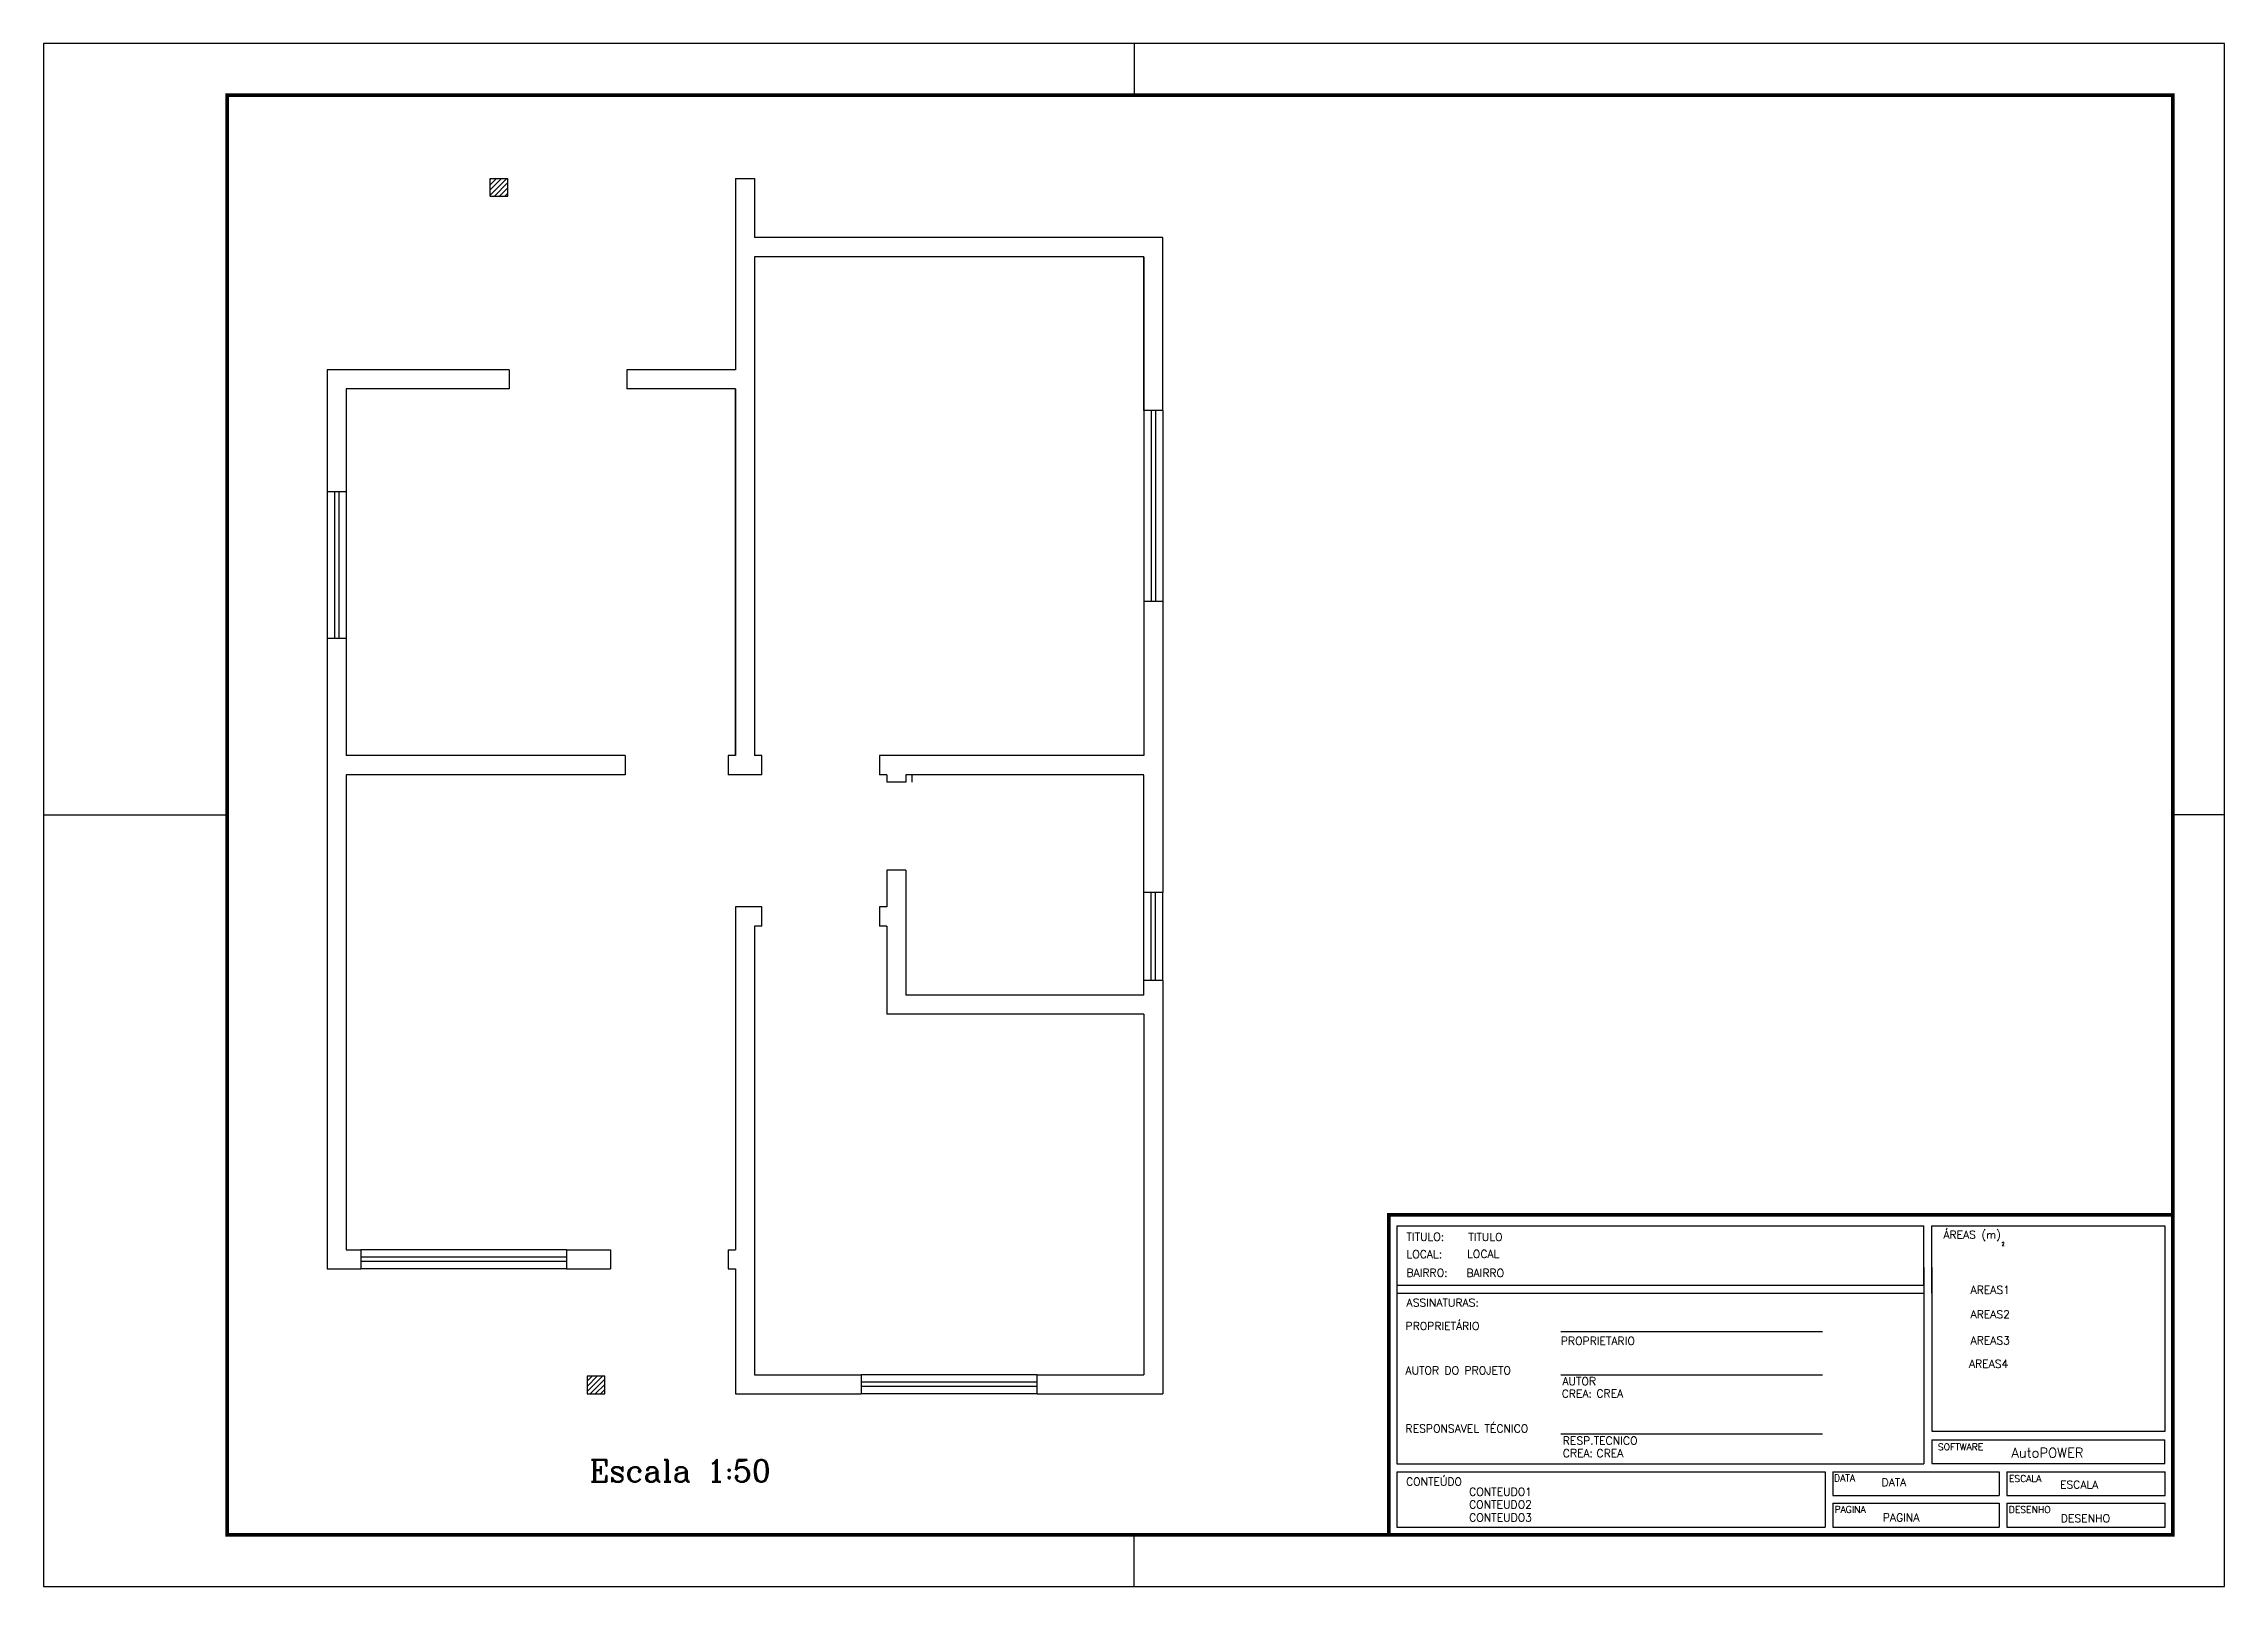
# Model space of a CAD drawing. Extents: x 374.2 to 444.1, y -26.3 to 30.2.
# Drawn here: x 390 to 390.297, y 30 to 30.21 of the extents above; entities that cross this region are included whole.
import ezdxf

# ---------------------------------------------------------------- set-up
doc = ezdxf.new("R2010")
doc.units = 0
doc.header["$LTSCALE"] = 20
doc.header["$MEASUREMENT"] = 0
doc.layers.get('0').update_dxf_attribs({"linetype": 'CONTINUOUS'})
doc.layers.get('DEFPOINTS').update_dxf_attribs({"linetype": 'CONTINUOUS'})
for name, color, linetype in [('JANELA', 5, 'CONTINUOUS'), ('MADEIRAME', 30, 'CONTINUOUS'), ('PAREDE', 7, 'CONTINUOUS'), ('PILAR', 1, 'CONTINUOUS'), ('PISO', 30, 'CONTINUOUS')]:
    doc.layers.add(name, color=color, linetype=linetype)
doc.styles.add('ROMANC', font='ROMANC.SHX')
doc.styles.add('ROMANS', font='romans.shx', dxfattribs={"height": 0.002})

msp = doc.modelspace()

# ---------------------------------------------------------------- texts
at = {"style": 'ROMANS'}
for s, height, p in [('TITULO:', 0.001077, (390.18561, 30.04705)), ('ÁREAS (m)', 0.001077, (390.25873, 30.04733)), ('LOCAL:', 0.001077, (390.18561, 30.04468)), ('2', 0.000472, (390.26666, 30.04636)), ('BAIRRO:', 0.001077, (390.18561, 30.04215)), ('ASSINATURAS:', 0.0010769, (390.18562, 30.03808)), ('PROPRIETÁRIO', 0.0010769, (390.18548, 30.0349)), ('AUTOR DO PROJETO', 0.0010769, (390.18548, 30.02885)), ('CREA: ', 0.001077, (390.20675, 30.02569)), ('RESPONSAVEL TÉCNICO', 0.0010769, (390.18548, 30.02094)), ('CREA: ', 0.001077, (390.2069, 30.01759)), ('SOFTWARE', 0.000915, (390.25797, 30.01853)), ('CONTEÚDO', 0.001077, (390.18555, 30.01372)), ('DATA', 0.000915, (390.24384, 30.01429)), ('ESCALA', 0.000915, (390.26766, 30.01421)), ('PAGINA', 0.000915, (390.24391, 30.01002)), ('DESENHO', 0.000915, (390.26764, 30.00999))]:
    msp.add_text(s, height=height, dxfattribs=at).set_placement(p)
at = {"color": 1, "ltscale": 5, "style": 'ROMANS'}
msp.add_text('AutoPOWER', height=0.001308, dxfattribs=at).set_placement((390.268, 30.01753))
at = {"style": 'ROMANS'}
msp.add_attdef('TITULO', (390.19403, 30.04702), 'PROJETO DE INSTALAÇÕES ELÉTRICAS', height=0.0010769, dxfattribs=at)
at = {"style": 'ROMANS', "flags": 8}
for tag, p, s, height in [('LOCAL', (390.19386, 30.04471), '', 0.00108), ('BAIRRO', (390.19376, 30.04212), '', 0.00108), ('AREAS1', (390.26243, 30.03982), '', 0.00108), ('AREAS2', (390.26243, 30.03649), '', 0.00108), ('PROPRIETARIO', (390.20662, 30.03287), '', 0.00108), ('AREAS3', (390.26243, 30.03293), '', 0.00108), ('AREAS4', (390.26221, 30.02975), '', 0.00108), ('AUTOR', (390.20684, 30.02739), '', 0.00108), ('CREA', (390.21147, 30.02572), '', 0.00108), ('RESP.TECNICO', (390.20689, 30.0193), '', 0.00108), ('CREA', (390.21149, 30.01758), '', 0.00108), ('CONTEUDO1', (390.19414, 30.01233), '', 0.00108), ('DATA', (390.25031, 30.01362), '01/01/97', 0.001077), ('ESCALA', (390.27461, 30.0133), '1:50', 0.001077), ('CONTEUDO2', (390.19413, 30.0106), '', 0.00108), ('CONTEUDO3', (390.19414, 30.00883), '', 0.00108), ('PAGINA', (390.25048, 30.00883), '01/01', 0.001077), ('DESENHO', (390.27472, 30.00872), '', 0.00108)]:
    msp.add_attdef(tag, p, s, height=height, dxfattribs=at)
at = {"layer": 'MADEIRAME', "color": 30, "linetype": 'Continuous', "insert": (390.07434, 30.01723), "char_height": 0.003, "width": 0.0520128, "attachment_point": 1, "style": 'ROMANC'}
msp.add_mtext('Escala 1:50', dxfattribs=at)

# ---------------------------------------------------------------- blocks, each defined once
blk = doc.blocks.new('*X136')
at = {"color": 0, "linetype": 'Continuous'}
for p, q in [((422.349, -6.865), (422.462, -6.752)), ((422.349, -6.829), (422.427, -6.752)), ((422.349, -6.794), (422.392, -6.752)), ((422.349, -6.758), (422.356, -6.752)), ((422.378, -6.872), (422.469, -6.78)), ((422.413, -6.872), (422.469, -6.815)), ((422.448, -6.872), (422.469, -6.851))]:
    blk.add_line(p, q, dxfattribs=at)
blk = doc.blocks.new('*X137')
at = {"color": 0, "linetype": 'Continuous'}
for p, q in [((423.009, -15.008), (423.113, -14.904)), ((423.009, -14.973), (423.078, -14.904)), ((423.009, -14.937), (423.043, -14.904)), ((423.029, -15.024), (423.129, -14.923)), ((423.064, -15.024), (423.129, -14.959)), ((423.099, -15.024), (423.129, -14.994))]:
    blk.add_line(p, q, dxfattribs=at)

# ---------------------------------------------------------------- linework, layer by layer
for p, q in [((390, 30.21), (390, 30)), ((390.297, 30.21), (390, 30.21)), ((390.1485, 30.21), (390.1485, 30.203)), ((390.297, 30), (390.297, 30.21)), ((390, 30.105), (390.025, 30.105)), ((390.297, 30.105), (390.29, 30.105)), ((390.20664, 30.03469), (390.24228, 30.03469)), ((390.20664, 30.0288), (390.24228, 30.0288)), ((390.20664, 30.02075), (390.24228, 30.02075)), ((390.1485, 30), (390.1485, 30.007)), ((390, 30), (390.297, 30))]:
    msp.add_line(p, q)
at = {"const_width": 0.0005}
msp.add_lwpolyline([(390.29, 30.007), (390.29, 30.203), (390.025, 30.203), (390.025, 30.007)], close=True, dxfattribs=at)
msp.add_lwpolyline([(390.1832, 30.05057), (390.1832, 30.007), (390.29, 30.007), (390.29, 30.05057), (390.1832, 30.05057)], dxfattribs=at)
for points in [[(390.18428, 30.04099), (390.25608, 30.04099), (390.25608, 30.04907)], [(390.18428, 30.04907), (390.25608, 30.04907)], [(390.18428, 30.04907), (390.18428, 30.04099)], [(390.25715, 30.03991), (390.25715, 30.04907)], [(390.25715, 30.04907), (390.28892, 30.04907)], [(390.28892, 30.02113), (390.28892, 30.04903)], [(390.18428, 30.04339), (390.18428, 30.01669)], [(390.25608, 30.04339), (390.25608, 30.01669)], [(390.25715, 30.04339), (390.25715, 30.02113)], [(390.18428, 30.03991), (390.25608, 30.03991)], [(390.25715, 30.02113), (390.28892, 30.02113)], [(390.25714, 30.01994), (390.28888, 30.01994)], [(390.25714, 30.01994), (390.25714, 30.01671)], [(390.28888, 30.01671), (390.28888, 30.01994)], [(390.18428, 30.01669), (390.25608, 30.01669)], [(390.18428, 30.01561), (390.24261, 30.01561)], [(390.18428, 30.01561), (390.18428, 30.00808), (390.24261, 30.00808)], [(390.24261, 30.01561), (390.24261, 30.00808)], [(390.24369, 30.01561), (390.26631, 30.01561)], [(390.24369, 30.01561), (390.24369, 30.01238)], [(390.25714, 30.01671), (390.28888, 30.01671)], [(390.26631, 30.01561), (390.26631, 30.01238)], [(390.26738, 30.01561), (390.28892, 30.01561)], [(390.26738, 30.01561), (390.26738, 30.01238)], [(390.28892, 30.01238), (390.28892, 30.01561)], [(390.24369, 30.01238), (390.26631, 30.01238)], [(390.26738, 30.01238), (390.28892, 30.01238)], [(390.24369, 30.01131), (390.26631, 30.01131)], [(390.24369, 30.01131), (390.24369, 30.00808)], [(390.26631, 30.01131), (390.26631, 30.00808)], [(390.26738, 30.01131), (390.28892, 30.01131)], [(390.26738, 30.00808), (390.28892, 30.00808), (390.28892, 30.01131)], [(390.26738, 30.01131), (390.26738, 30.00808)], [(390.24369, 30.00808), (390.26631, 30.00808)]]:
    msp.add_lwpolyline(points)
at = {"layer": 'DEFPOINTS', "color": 0, "linetype": 'ByBlock'}
for p in [(390.09422, 30.181), (390.15242, 30.1598), (390.15242, 30.1598), (390.09682, 30.155), (390.14982, 30.1552), (390.14982, 30.1552), (390.14982, 30.11316), (390.04122, 30.1104), (390.15142, 30.08846), (390.14982, 30.08056), (390.14982, 30.08056), (390.04122, 30.0458), (390.04122, 30.0458), (390.04122, 30.0458), (390.04322, 30.0458), (390.07122, 30.0458), (390.03862, 30.0432), (390.03862, 30.0432), (390.07722, 30.0432), (390.09322, 30.0432), (390.09422, 30.0432), (390.09682, 30.0288), (390.14982, 30.0288), (390.14982, 30.0288), (390.09422, 30.0262), (390.15242, 30.0262), (390.15242, 30.0262)]:
    msp.add_point(p, dxfattribs=at)
at = {"layer": 'JANELA', "color": 244}
for p, q in [((390.14982, 30.16005), (390.14982, 30.13405)), ((390.15242, 30.16005), (390.15242, 30.13405)), ((390.03862, 30.14901), (390.03862, 30.12901)), ((390.04122, 30.14901), (390.04122, 30.12901)), ((390.14982, 30.08246), (390.14982, 30.09446)), ((390.15242, 30.08246), (390.15242, 30.09446)), ((390.07122, 30.0458), (390.04322, 30.0458)), ((390.07122, 30.0432), (390.04322, 30.0432)), ((390.13532, 30.0288), (390.11132, 30.0288)), ((390.13532, 30.0262), (390.11132, 30.0262))]:
    msp.add_line(p, q, dxfattribs=at)
at = {"layer": 'JANELA', "color": 1}
for p, q in [((390.15082, 30.16005), (390.15082, 30.13405)), ((390.15142, 30.16005), (390.15142, 30.13405)), ((390.03962, 30.14901), (390.03962, 30.12901)), ((390.04022, 30.14901), (390.04022, 30.12901)), ((390.15082, 30.08246), (390.15082, 30.09446)), ((390.15142, 30.08246), (390.15142, 30.09446)), ((390.07122, 30.0448), (390.04322, 30.0448)), ((390.07122, 30.0442), (390.04322, 30.0442)), ((390.13532, 30.0278), (390.11132, 30.0278)), ((390.13532, 30.0272), (390.11132, 30.0272))]:
    msp.add_line(p, q, dxfattribs=at)
at = {"layer": 'PAREDE'}
for p, q in [((390.09422, 30.19165), (390.09422, 30.1656)), ((390.09422, 30.1836), (390.09422, 30.1836)), ((390.15242, 30.1836), (390.09682, 30.1836)), ((390.15242, 30.16005), (390.15242, 30.1836)), ((390.09682, 30.181), (390.09682, 30.11308)), ((390.14982, 30.181), (390.09682, 30.181)), ((390.14982, 30.16005), (390.14982, 30.181)), ((390.14982, 30.181), (390.14982, 30.16005)), ((390.03862, 30.1656), (390.03862, 30.14901)), ((390.06342, 30.1656), (390.03862, 30.1656)), ((390.06342, 30.1656), (390.06342, 30.163)), ((390.07942, 30.1656), (390.07942, 30.163)), ((390.09422, 30.1656), (390.07942, 30.1656)), ((390.04122, 30.163), (390.04122, 30.14901)), ((390.06342, 30.163), (390.04122, 30.163)), ((390.09422, 30.163), (390.07942, 30.163)), ((390.09422, 30.163), (390.09422, 30.11308)), ((390.15242, 30.16005), (390.14982, 30.16005)), ((390.04122, 30.14901), (390.03862, 30.14901)), ((390.15242, 30.13405), (390.14982, 30.13405)), ((390.14982, 30.13405), (390.14982, 30.11308)), ((390.03862, 30.12901), (390.03862, 30.0432)), ((390.04122, 30.12901), (390.03862, 30.12901)), ((390.04122, 30.12901), (390.04122, 30.11308)), ((390.07922, 30.11308), (390.04122, 30.11308)), ((390.07922, 30.11308), (390.07922, 30.11048)), ((390.09322, 30.11308), (390.09322, 30.11048)), ((390.09422, 30.11308), (390.09322, 30.11308)), ((390.09782, 30.11308), (390.09682, 30.11308)), ((390.09782, 30.11048), (390.09782, 30.11308)), ((390.11482, 30.11308), (390.11382, 30.11308)), ((390.11382, 30.11308), (390.11382, 30.11048)), ((390.14982, 30.11308), (390.11482, 30.11308)), ((390.11482, 30.11308), (390.11482, 30.11308)), ((390.11482, 30.11308), (390.11482, 30.11308)), ((390.04122, 30.11048), (390.04122, 30.0458)), ((390.07922, 30.11048), (390.04122, 30.11048)), ((390.09782, 30.11048), (390.09322, 30.11048)), ((390.11482, 30.11048), (390.11382, 30.11048)), ((390.11482, 30.11048), (390.11482, 30.10948)), ((390.14982, 30.11048), (390.11742, 30.11048)), ((390.11742, 30.11048), (390.11742, 30.10948)), ((390.14982, 30.09446), (390.14982, 30.11041)), ((390.11742, 30.10948), (390.11482, 30.10948)), ((390.15242, 30.1085), (390.15242, 30.09446)), ((390.11482, 30.09748), (390.11482, 30.09248)), ((390.11742, 30.09748), (390.11482, 30.09748)), ((390.11742, 30.09748), (390.11742, 30.08048)), ((390.09422, 30.09248), (390.09422, 30.0458)), ((390.09782, 30.09248), (390.09422, 30.09248)), ((390.09782, 30.08988), (390.09782, 30.09248)), ((390.11382, 30.09248), (390.11382, 30.08988)), ((390.11482, 30.09248), (390.11382, 30.09248)), ((390.15242, 30.09446), (390.14982, 30.09446)), ((390.09682, 30.08988), (390.09682, 30.0288)), ((390.09762, 30.08988), (390.09682, 30.08988)), ((390.09782, 30.08988), (390.09682, 30.08988)), ((390.11482, 30.08988), (390.11382, 30.08988)), ((390.11482, 30.08988), (390.11482, 30.07788)), ((390.14982, 30.08048), (390.11742, 30.08048)), ((390.14982, 30.08048), (390.11742, 30.08048)), ((390.14982, 30.08048), (390.14982, 30.08246)), ((390.15242, 30.08246), (390.14982, 30.08246)), ((390.15242, 30.08246), (390.15242, 30.0262)), ((390.14982, 30.07788), (390.11482, 30.07788)), ((390.14982, 30.07788), (390.14982, 30.0288)), ((390.04122, 30.0458), (390.04322, 30.0458)), ((390.04322, 30.0458), (390.04322, 30.0432)), ((390.07122, 30.0458), (390.07722, 30.0458)), ((390.07122, 30.0458), (390.07122, 30.0432)), ((390.07722, 30.0458), (390.07722, 30.0432)), ((390.09322, 30.0458), (390.09422, 30.0458)), ((390.09322, 30.0458), (390.09322, 30.0432)), ((390.03862, 30.0432), (390.04322, 30.0432)), ((390.07122, 30.0432), (390.07722, 30.0432)), ((390.09322, 30.0432), (390.09422, 30.0432)), ((390.09422, 30.0432), (390.09422, 30.0262)), ((390.09682, 30.0288), (390.11132, 30.0288)), ((390.11132, 30.0288), (390.11132, 30.0262)), ((390.13532, 30.0262), (390.13532, 30.0288)), ((390.13532, 30.0288), (390.14982, 30.0288)), ((390.09422, 30.0262), (390.11132, 30.0262)), ((390.13532, 30.0262), (390.15242, 30.0262))]:
    msp.add_line(p, q, dxfattribs=at)
at = {"layer": 'PAREDE', "linetype": 'Continuous'}
for p, q in [((390.09422, 30.19165), (390.09682, 30.19165)), ((390.09682, 30.19165), (390.09682, 30.1836)), ((390.15242, 30.13405), (390.15242, 30.09446))]:
    msp.add_line(p, q, dxfattribs=at)
at = {"layer": 'PAREDE', "color": 7, "linetype": 'Continuous'}
msp.add_line((390.09422, 30.11308), (390.09422, 30.163), dxfattribs=at)
at = {"layer": 'PILAR', "color": 1, "linetype": 'Continuous'}
for p, q in [((390.06082, 30.18925), (390.06082, 30.19165)), ((390.06082, 30.19165), (390.06322, 30.19165)), ((390.06322, 30.18925), (390.06322, 30.19165)), ((390.06082, 30.18925), (390.06322, 30.18925))]:
    msp.add_line(p, q, dxfattribs=at)
at = {"layer": 'PILAR', "color": 1}
msp.add_lwpolyline([(390.07402, 30.0286), (390.07402, 30.0262), (390.07642, 30.0262), (390.07642, 30.0286)], close=True, dxfattribs=at)
at = {"layer": 'PISO', "color": 30}
msp.add_line((390.11822, 30.11048), (390.11822, 30.10948), dxfattribs=at)
at = {"layer": 'PISO'}
for p, q in [((390.14981, 30.09685), (390.14982, 30.09685)), ((390.14981, 30.09141), (390.14982, 30.09141))]:
    msp.add_line(p, q, dxfattribs=at)

# ---------------------------------------------------------------- block references
at = {"layer": 'PILAR', "linetype": 'Continuous', "xscale": 0.01999999999998181, "yscale": 0.01999999999998181, "zscale": 0.01999999999998181}
for name in ['*X136', '*X137']:
    msp.add_blockref(name, (381.61384, 30.32668), dxfattribs=at)

msp.set_redraw_order([(e.dxf.handle, doc.entitydb.next_handle()) for e in msp.query("TEXT MTEXT ATTDEF DIMENSION ARC_DIMENSION")])  # texts and dimensions are drawn at this point

doc.saveas('drawing.dxf')
